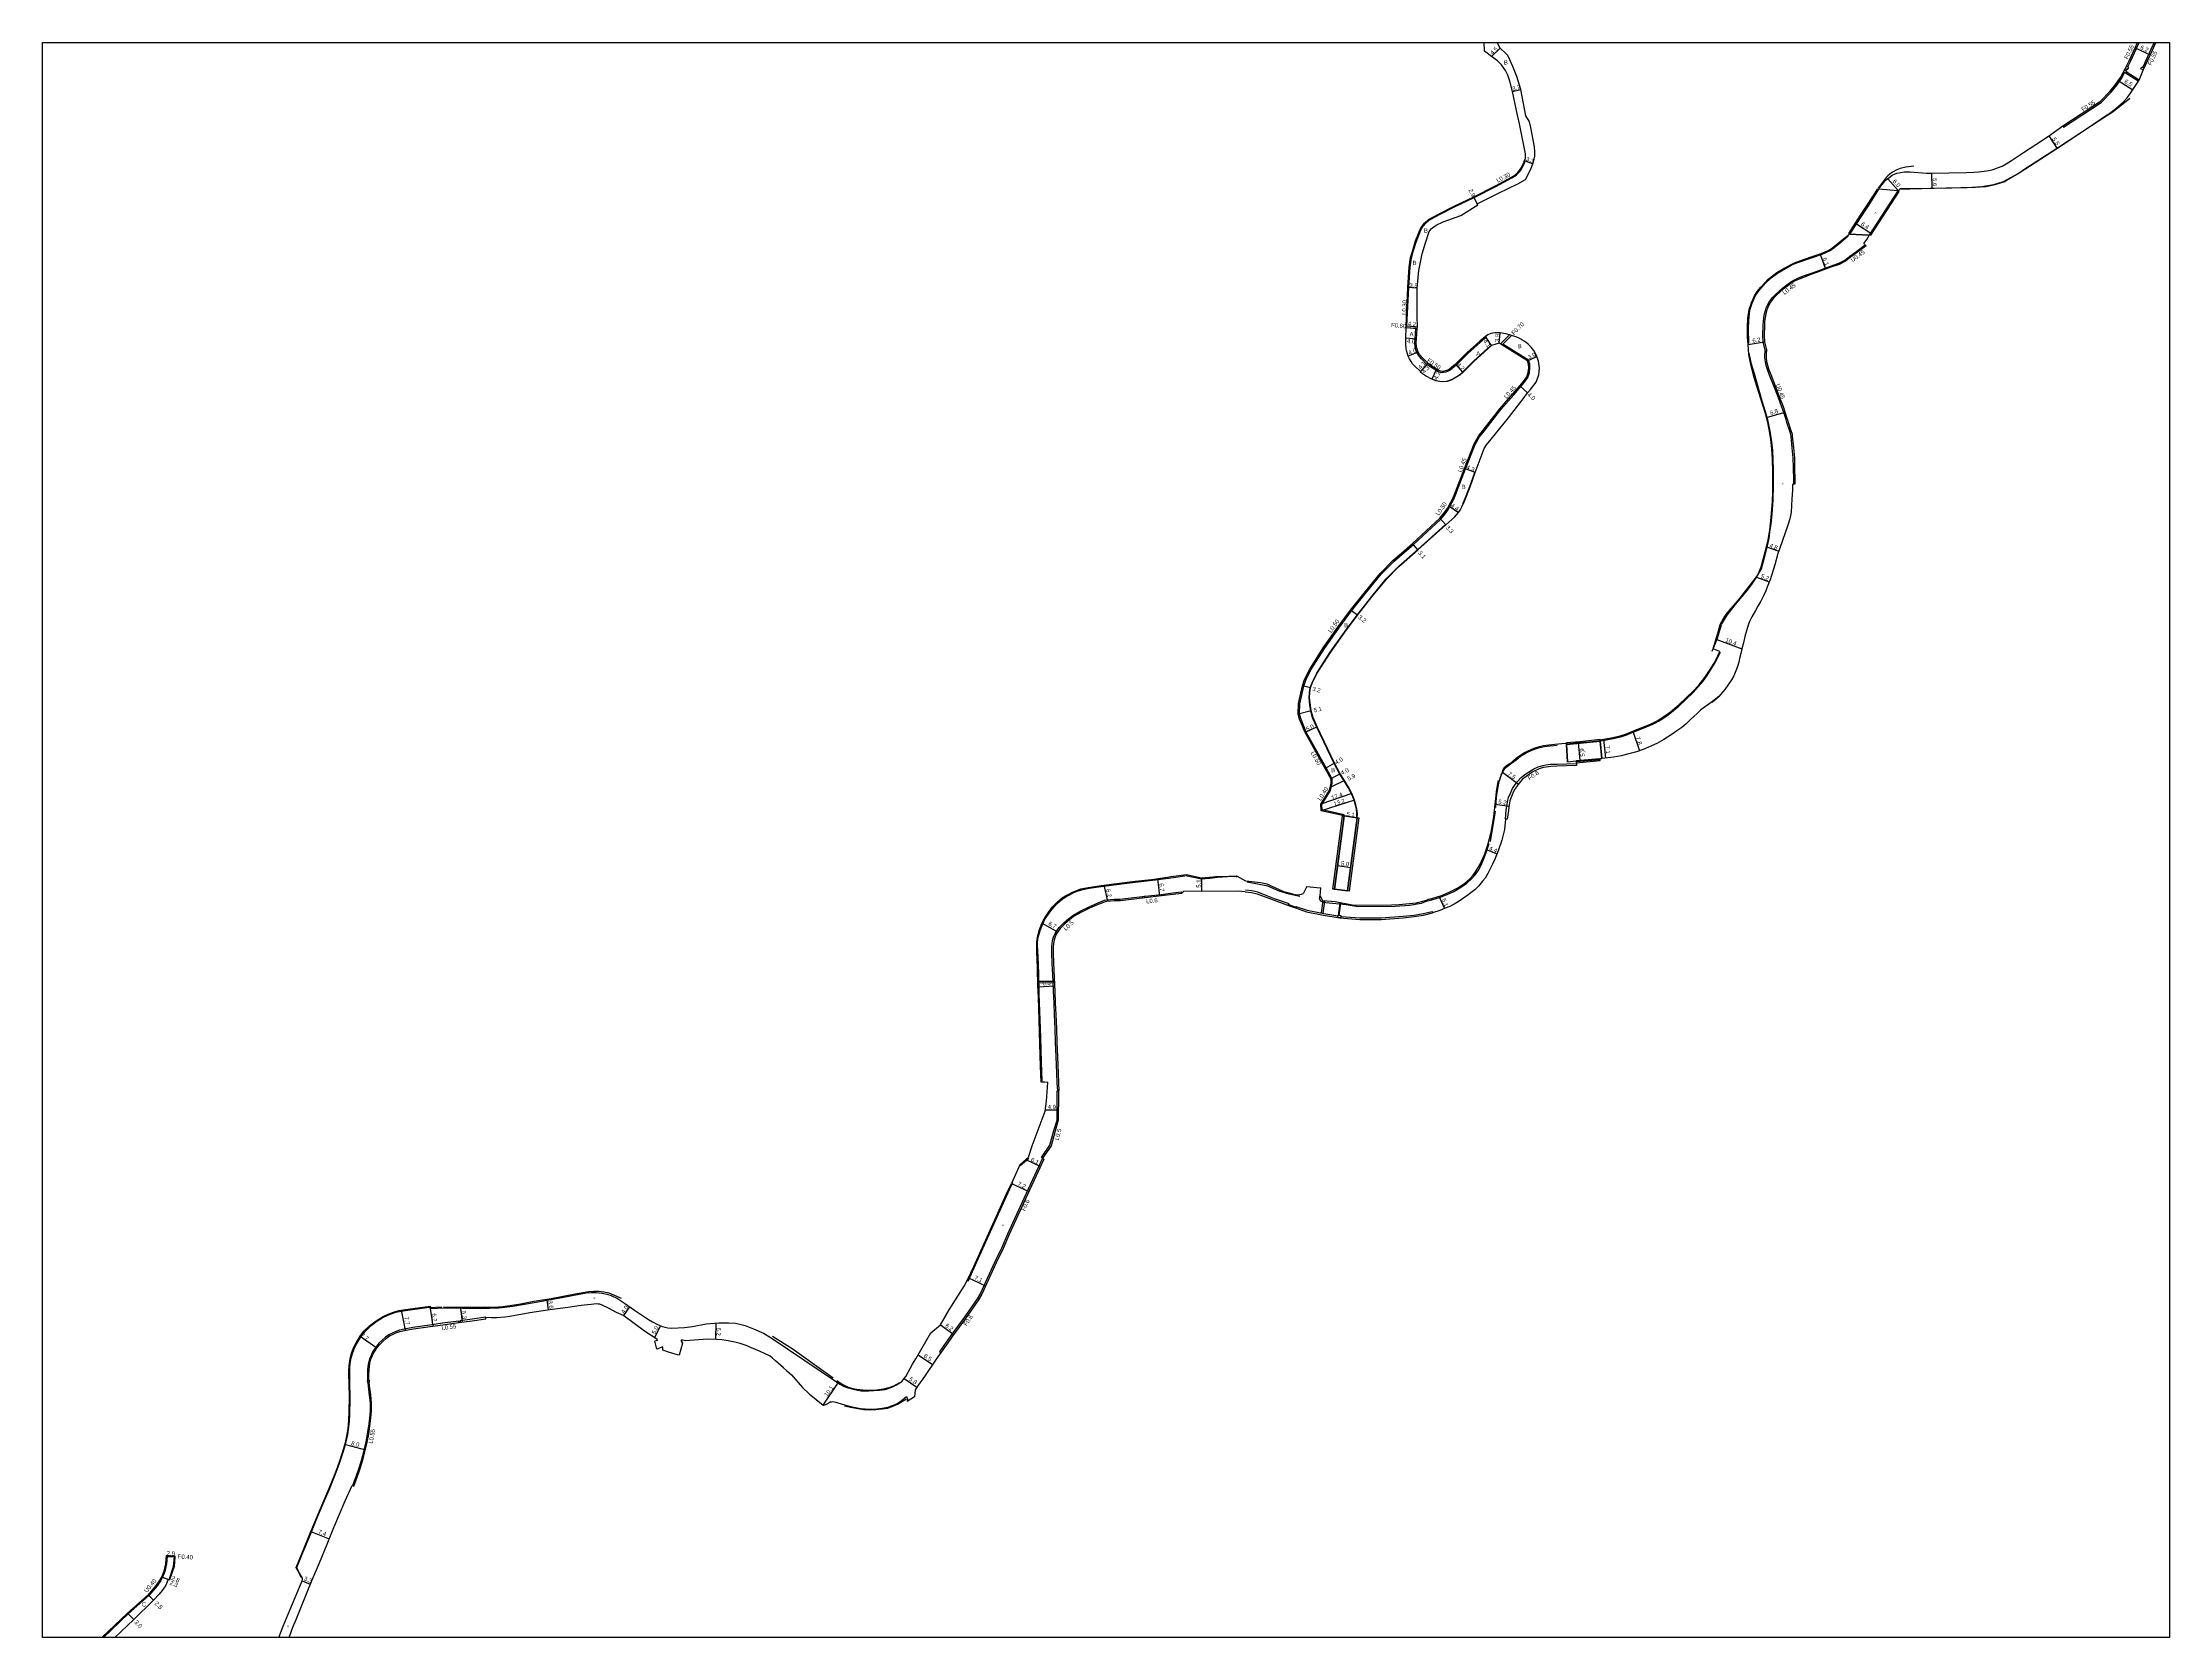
# Model space of a CAD drawing. Header units: metres. Extents: x -28000 to -24000, y -108000 to -105000.
# Drawn here: x -26400 to -25600, y -107400 to -106800 of the extents above; entities that cross this region are included whole.
import ezdxf

# ---------------------------------------------------------------- set-up
doc = ezdxf.new("R2010")
doc.units = ezdxf.units.M
doc.header["$LTSCALE"] = 2.5
for name, color, linetype in [('側溝・桝', 7, 'Continuous'), ('図郭', 7, 'Continuous'), ('幅員', 7, 'Continuous'), ('歩道・分離帯・安全施設', 7, 'Continuous'), ('舗装', 7, 'Continuous'), ('道路', 7, 'Continuous')]:
    doc.layers.add(name, color=color, linetype=linetype)
doc.styles.get("Standard").update_dxf_attribs({"font": ''})
doc.styles.add('YOKO_DECO', font='')
doc.styles.get('Standard').set_extended_font_data('@MS PGothic')
doc.styles.get('YOKO_DECO').set_extended_font_data('MS PGothic')

msp = doc.modelspace()

# ---------------------------------------------------------------- linework, layer by layer
at = {"layer": '側溝・桝'}
for points in [[(-25615.69, -106809.2), (-25614.65, -106807.08), (-25612.38, -106802.23), (-25611.37, -106800)], [(-25605.7, -106800), (-25606.95, -106802.64), (-25610.06, -106809.3)], [(-25640.11, -106831.38), (-25639.8, -106831.84), (-25626.02, -106822.8), (-25625.62, -106822.49), (-25621.89, -106818.65), (-25619.73, -106815.95), (-25617.99, -106813.5), (-25616.85, -106811.4)], [(-25611.73, -106814.57), (-25616.52, -106811.5)], [(-25616.44, -106810.65), (-25616.14, -106810.11), (-25616.09, -106810.01)], [(-25611.43, -106814.1), (-25616.27, -106811.04)], [(-25886.8, -106906.61), (-25886.8, -106906.6), (-25886.15, -106892.17), (-25885.63, -106884.49), (-25885.14, -106880.95), (-25884.48, -106878.67), (-25883.24, -106874.76), (-25881.3, -106869.92), (-25880, -106868.19), (-25878.49, -106866.81), (-25874.78, -106864.84), (-25868.63, -106861.7), (-25861.5, -106858.31), (-25853.4, -106854.2), (-25847.31, -106850.91), (-25846.75, -106850.57), (-25846.19, -106850.21), (-25845.66, -106849.81), (-25845.49, -106849.66), (-25844.91, -106849.09), (-25844.38, -106848.47), (-25844.03, -106847.97), (-25843.51, -106847.13), (-25843.05, -106846.25), (-25842.63, -106845.36), (-25842.29, -106844.55), (-25842.56, -106844.43)], [(-25722.61, -106882.61), (-25722.83, -106882.2), (-25722.15, -106881.84), (-25720.22, -106880.39), (-25718.1, -106878.85), (-25714.42, -106876.12)], [(-25751.97, -106916.06), (-25752.79, -106912.7), (-25752.93, -106910.21), (-25752.83, -106906.32), (-25752.75, -106905.09), (-25752.56, -106903.39), (-25752.31, -106902.02), (-25752, -106900.86), (-25751.66, -106899.8), (-25751.12, -106898.57), (-25750.43, -106897.36), (-25749.32, -106895.92), (-25748.16, -106894.74), (-25746.84, -106893.56), (-25745.58, -106892.43), (-25743.87, -106891.14), (-25742.11, -106889.89), (-25741.04, -106889.29), (-25739.78, -106888.66), (-25737.61, -106887.79), (-25734.66, -106886.72), (-25732.53, -106885.97), (-25727.55, -106884.13), (-25724.39, -106883.03), (-25722.83, -106882.2)], [(-25887.09, -106906.58), (-25886.8, -106906.61), (-25882.88, -106906.96)], [(-25857.27, -106910.57), (-25856.97, -106910.97), (-25859.08, -106912.73), (-25863.87, -106917.03), (-25868.27, -106921.39), (-25870.56, -106923.27), (-25871.31, -106923.67), (-25872.23, -106924.02), (-25873.01, -106924.19), (-25873.59, -106924.23), (-25874.35, -106924.09), (-25874.93, -106923.85), (-25875.94, -106923.29), (-25877.24, -106922.5), (-25879.32, -106921.06), (-25881.38, -106919.01), (-25882.49, -106917.66), (-25883.06, -106916.65), (-25883.33, -106915.94), (-25883.71, -106914.69), (-25883.79, -106912.72), (-25883.72, -106911.5), (-25883.44, -106907.51)], [(-25851.67, -106913.36), (-25848.26, -106909.92)], [(-25851.06, -106913.74), (-25850.73, -106913.42), (-25847.51, -106910.15)], [(-25868.18, -106969.21), (-25864.75, -106960.4), (-25861.17, -106951.17), (-25859.46, -106948.28), (-25857.79, -106946.15), (-25851.54, -106938.1), (-25846.65, -106932.5), (-25844, -106929.4), (-25842.56, -106927.82), (-25841.34, -106926.02), (-25840.74, -106924.28), (-25840.53, -106922.35), (-25840.61, -106920.91), (-25841.12, -106919.43), (-25850.73, -106913.42)], [(-25741.32, -106966.21), (-25741.32, -106964.47), (-25741.47, -106960.03), (-25741.55, -106956.27), (-25741.92, -106952.51), (-25742.33, -106948.18), (-25742.4, -106947.44), (-25742.84, -106946.16), (-25743.86, -106942.98), (-25744.35, -106941.39), (-25745.07, -106939.13), (-25745.77, -106937.13), (-25747.1, -106933.69), (-25748.36, -106930.37), (-25750.41, -106925.08), (-25751.21, -106922.97), (-25751.68, -106921.5), (-25751.97, -106920.11), (-25752.2, -106918.65), (-25752.19, -106917.7), (-25752.13, -106916.06), (-25751.66, -106916.05)], [(-25925.65, -107042.08), (-25924.83, -107039.81), (-25922.93, -107035.96), (-25917.85, -107027.96), (-25912.4, -107020.28), (-25907.63, -107013.85), (-25902.06, -107006.8), (-25896.56, -107000.05), (-25891.64, -106995.1), (-25888.56, -106992.42), (-25884.34, -106988.89), (-25874.02, -106979.33), (-25872.36, -106977.22), (-25871.19, -106975.52), (-25870.63, -106974.56), (-25869.14, -106971.78), (-25868.14, -106969.23)], [(-25868.14, -106969.23), (-25868.18, -106969.21), (-25868.6, -106969.05)], [(-25917.15, -107072.85), (-25924.69, -107059.39), (-25926.75, -107054.34), (-25927.24, -107052.57), (-25927.07, -107048.76), (-25925.65, -107042.08)], [(-25849.72, -107092.14), (-25849.46, -107088.8), (-25849.14, -107086.59), (-25848.84, -107085.07), (-25848.56, -107083.99), (-25847.77, -107082.08), (-25847.06, -107080.66), (-25846.34, -107079.51), (-25845.33, -107078.17), (-25843.85, -107076.53), (-25842.49, -107075.39), (-25840.13, -107073.8), (-25839.05, -107073.23), (-25837.39, -107072.49), (-25835.74, -107071.93), (-25834.62, -107071.74), (-25832.8, -107071.48), (-25830.4, -107071.46), (-25823.12, -107071.19)], [(-25910.4, -107090.57), (-25918.72, -107088.68), (-25918.83, -107086.64), (-25915.69, -107081.65), (-25915.26, -107080.29), (-25914.88, -107078.66), (-25914.87, -107077.9), (-25914.97, -107077.28), (-25915.08, -107076.81), (-25915.45, -107076.08), (-25917.24, -107072.9)], [(-25917.59, -107073.09), (-25917.24, -107072.9), (-25917.15, -107072.85)], [(-25910.47, -107090.96), (-25910.4, -107090.57)], [(-25985.63, -107121.13), (-25985.31, -107121.09), (-25979.25, -107120.44), (-25974.81, -107119.87), (-25971.62, -107119.5), (-25971.55, -107120.11)], [(-26019.89, -107153.12), (-26020.23, -107146.32), (-26020.4, -107142.41), (-26020.39, -107140.2), (-26020.25, -107138.75), (-26019.95, -107137.34), (-26019.73, -107136.6), (-26019.13, -107135.16), (-26018.55, -107134.14), (-26017.56, -107132.87), (-26015.84, -107131.13), (-26014.03, -107129.53), (-26012.46, -107128.35), (-26009.49, -107126.66), (-26006.38, -107125.12), (-26003.81, -107123.99), (-26000.55, -107122.69), (-25999.77, -107122.49), (-25996.98, -107122.32), (-25994.64, -107122.21), (-25991.66, -107121.86), (-25986.33, -107121.21)], [(-25928.76, -107125.54), (-25928.56, -107124.97), (-25924.37, -107126.4), (-25918.07, -107127.67), (-25912.83, -107128.58)], [(-25918.46, -107122.94), (-25919.12, -107127.46)], [(-25917.77, -107122.99), (-25918.43, -107127.6)], [(-25911.6, -107128.75), (-25904.48, -107129.29), (-25896.49, -107129.31), (-25888.23, -107128.7), (-25884.12, -107128.24), (-25880.66, -107127.63), (-25877.31, -107126.84), (-25877.17, -107127.43)], [(-26025.62, -107153.14), (-26019.89, -107153.12), (-26019.85, -107153.79), (-26025.6, -107153.8)], [(-26023.86, -107219.69), (-26024.28, -107219.41), (-26021.09, -107214.83), (-26019.61, -107209.3), (-26018.43, -107205.37), (-26018.42, -107195.52), (-26018.38, -107194.35), (-26018.16, -107194.36), (-26018.32, -107191.43), (-26018.49, -107187.67), (-26018.73, -107181.45), (-26018.95, -107176.1), (-26019.16, -107170.86), (-26019.37, -107165.59), (-26019.54, -107161.36), (-26019.7, -107156.9), (-26019.85, -107153.79)], [(-26023.86, -107219.69), (-26032.31, -107237.86), (-26037.03, -107248.3), (-26039.22, -107253.28), (-26041.85, -107258.72), (-26045.46, -107266.63), (-26047.26, -107270.49), (-26048.44, -107272.67), (-26053.33, -107279.58), (-26058.34, -107286.44), (-26060.06, -107288.85), (-26061.87, -107291.38), (-26062.63, -107292.44), (-26062.12, -107292.81)], [(-26233.3, -107279.54), (-26238.44, -107280.28), (-26242.86, -107280.89)], [(-26243.55, -107280.98), (-26244.4, -107281.1), (-26249.57, -107281.8), (-26254.28, -107282.47), (-26260.76, -107283.43), (-26261.39, -107283.52), (-26263.98, -107284.01), (-26265.76, -107284.45), (-26267.35, -107284.98), (-26268.55, -107285.54), (-26269.77, -107286.16), (-26271, -107287.04), (-26272.43, -107288.28), (-26273.45, -107289.33), (-26274.55, -107290.65), (-26275.5, -107292.02), (-26276.1, -107293.12), (-26276.57, -107294.14), (-26277.01, -107295.16), (-26277.45, -107296.73), (-26277.61, -107298.12), (-26277.72, -107299.39), (-26277.8, -107301.3), (-26277.78, -107302.78), (-26277.73, -107303.32)], [(-26277.66, -107304.07), (-26277.52, -107305.47), (-26277.09, -107308.85), (-26276.79, -107311.83), (-26276.8, -107314.78), (-26277.04, -107317.5), (-26277.43, -107320.53), (-26277.87, -107323.45), (-26278.43, -107326.46), (-26279.01, -107329.06), (-26279.69, -107331.64), (-26280.27, -107333.92), (-26281.12, -107336.68), (-26282.15, -107339.57), (-26283.4, -107342.83)], [(-26353.54, -107369.15), (-26353.77, -107372.27), (-26354.39, -107375.1), (-26355.18, -107377.12), (-26355.87, -107378.38), (-26357.21, -107380.3), (-26360.31, -107383.98), (-26368.05, -107390.8), (-26377.56, -107399.86), (-26377.44, -107400)], [(-26353.54, -107369.15), (-26353.14, -107369.18)], [(-26353.17, -107369.58), (-26350.27, -107369.72)], [(-26353.14, -107369.18), (-26350.24, -107369.32)]]:
    msp.add_lwpolyline(points, dxfattribs=at)
for points in [[(-25616.14, -106810.81), (-25616.55, -106811.56), (-25617.34, -106811.13), (-25616.93, -106810.38)], [(-25616.6, -106809.76), (-25615.74, -106810.18), (-25615.33, -106809.37), (-25616.2, -106808.95)], [(-25609.91, -106810.3), (-25610.73, -106809.91), (-25610.38, -106809.15), (-25609.55, -106809.54)], [(-25986.26, -107121.83), (-25986.33, -107121.21), (-25985.63, -107121.13), (-25985.55, -107121.74)], [(-25912.89, -107129), (-25911.66, -107129.18), (-25911.57, -107128.57), (-25912.8, -107128.39)], [(-26242.79, -107281.44), (-26243.47, -107281.53), (-26243.55, -107280.98), (-26242.86, -107280.89)], [(-26277.18, -107303.26), (-26277.11, -107304.02), (-26277.66, -107304.07), (-26277.73, -107303.32)]]:
    msp.add_lwpolyline(points, close=True, dxfattribs=at)
at = {"layer": '側溝・桝', "flags": 128}
for points in [[(-25931.34, -107124.63), (-25931.14, -107124.07), (-25936.58, -107122.13), (-25942.94, -107119.64), (-25945.21, -107119.12), (-25947.53, -107118.87)], [(-25912.55, -107128.42), (-25911.92, -107123.68)], [(-25912.3, -107128.46), (-25911.68, -107123.72)]]:
    msp.add_lwpolyline(points, dxfattribs=at)
at = {"layer": '図郭'}
msp.add_lwpolyline([(-26400, -106800), (-25600, -106800), (-25600, -107400), (-26400, -107400)], close=True, dxfattribs=at)
at = {"layer": '幅員'}
for points in [[(-25851.78, -106802.12), (-25854.97, -106805.29)], [(-25612.88, -106801.99), (-25607.26, -106804.62)], [(-25619.24, -106814.29), (-25613.81, -106817.79)], [(-25847.11, -106818.44), (-25844.02, -106817.62)], [(-25645.38, -106835.1), (-25642.35, -106839.73)], [(-25842.56, -106844.43), (-25839.51, -106845.67)], [(-25705.94, -106851.25), (-25701.98, -106855.71)], [(-25689.5, -106849.19), (-25689.37, -106854.79)], [(-25860.37, -106860.66), (-25861.63, -106858.04)], [(-25717.76, -106868.21), (-25712.36, -106871.7)], [(-25731.44, -106879.57), (-25729.33, -106885.28)], [(-25882.96, -106892.44), (-25886.45, -106892.15)], [(-25883.22, -106911.53), (-25887.21, -106911.26)], [(-25854.96, -106913.96), (-25857.27, -106910.57)], [(-25852.1, -106913.09), (-25851.8, -106909.2)], [(-25882.61, -106916.44), (-25886.29, -106918.02)], [(-25841.49, -106919.73), (-25837.95, -106918.08)], [(-25758.49, -106913.66), (-25752.33, -106912.63)], [(-25879, -106920.67), (-25881.82, -106923.91)], [(-25879, -106920.67), (-25881.69, -106923.76)], [(-25875.69, -106922.86), (-25877.42, -106926.68)], [(-25868.6, -106921.02), (-25865.77, -106924.12)], [(-25841.4, -106931.81), (-25844.34, -106929.1)], [(-25751.58, -106941.1), (-25745.07, -106939.13)], [(-25861.16, -106961.79), (-25865.17, -106960.23)], [(-25871.06, -106974.32), (-25867.46, -106976.85)], [(-25872.19, -106981.45), (-25874.39, -106978.99)], [(-25882.66, -106990.87), (-25884.67, -106988.51)], [(-25751.54, -106989.75), (-25746.96, -106991.36)], [(-25755.35, -107001.07), (-25750.52, -107002.94)], [(-25905.46, -107015.45), (-25908.03, -107013.54)], [(-25770.3, -107024.6), (-25760.79, -107028.13)], [(-25923.05, -107042.81), (-25926.13, -107041.95)], [(-25922.78, -107051.46), (-25927.74, -107052.63)], [(-25920.61, -107057.48), (-25925.14, -107059.61)], [(-25822.42, -107063.37), (-25821.79, -107070.15)], [(-25812.9, -107062.13), (-25812.08, -107069.19)], [(-25801.9, -107059.09), (-25799.36, -107066.43)], [(-25914.11, -107071.13), (-25917.59, -107073.09)], [(-25910.34, -107077.61), (-25915.64, -107080.19)], [(-25911.91, -107075.1), (-25915.46, -107076.94)], [(-25850.92, -107074.42), (-25844.9, -107078.96)], [(-25907.5, -107082.52), (-25919.23, -107086.54)], [(-25906.54, -107084.96), (-25919.1, -107089.01)], [(-25853.58, -107086.5), (-25848.41, -107087.25)], [(-25905.51, -107091.61), (-25910.57, -107090.95)], [(-25856.97, -107103.56), (-25852.93, -107105.18)], [(-25912.91, -107109.64), (-25907.95, -107110.29)], [(-26000.81, -107116.98), (-25999.46, -107123.06)], [(-25980.6, -107114.52), (-25979.89, -107121.13)], [(-25964.12, -107114.26), (-25964.13, -107119.38)], [(-25874.78, -107121.19), (-25872.72, -107125.82)], [(-26024.01, -107131.24), (-26018.19, -107134.57)], [(-26025.56, -107155.21), (-26019.32, -107154.9)], [(-26022.81, -107201.54), (-26017.92, -107201.54)], [(-26030.13, -107220.2), (-26024.61, -107222.77)], [(-26035.54, -107229.26), (-26029.03, -107232.28)], [(-26051.7, -107264.69), (-26045.27, -107267.7)], [(-26265.05, -107276.86), (-26263.63, -107284.43)], [(-26254.17, -107276.21), (-26253.22, -107282.88)], [(-26242.84, -107276.07), (-26242.11, -107281.34)], [(-26210.29, -107273.15), (-26209.76, -107276.7)], [(-26181.41, -107278.92), (-26179.07, -107275.61)], [(-26280.54, -107286.66), (-26274.2, -107291.03)], [(-26169.74, -107287.16), (-26167.53, -107282.73)], [(-26146.76, -107281.7), (-26146.87, -107287.88)], [(-26062.27, -107282.33), (-26057.24, -107286.01)], [(-26070.65, -107293.72), (-26065.28, -107297.33)], [(-26075.9, -107302.62), (-26071.13, -107305.9)], [(-26106.4, -107312.59), (-26100.74, -107304.27)], [(-26286.1, -107327.45), (-26278.57, -107329.44)], [(-26299.08, -107360.15), (-26292.18, -107362.92)], [(-26353.14, -107369.18), (-26350.24, -107369.32)], [(-26354.82, -107377.29), (-26352.22, -107378.34)], [(-26354.82, -107377.29), (-26352.69, -107378.15)], [(-26302.35, -107378.72), (-26299.28, -107379.95)], [(-26367.78, -107391.1), (-26365.68, -107393.24)], [(-26360.02, -107384.26), (-26358.25, -107386.01)]]:
    msp.add_lwpolyline(points, dxfattribs=at)
at = {"layer": '歩道・分離帯・安全施設'}
for points in [[(-25701.03, -106854.98), (-25697.68, -106855), (-25688.51, -106854.82), (-25681.81, -106854.67), (-25677.98, -106854.57), (-25672.99, -106854.44), (-25669.07, -106854.1), (-25665.54, -106853.36), (-25662.26, -106852.4), (-25661.89, -106852.24), (-25661.33, -106851.74), (-25656.57, -106849.04), (-25650.51, -106845.09), (-25642.39, -106839.81), (-25634.23, -106834.47), (-25629.31, -106831.25), (-25626.42, -106829.36), (-25623.57, -106827.43), (-25621.52, -106826.15), (-25619.44, -106824.61), (-25614.94, -106820.94)], [(-25696.15, -106846.49), (-25699.21, -106846.93), (-25701.24, -106847.37), (-25702.56, -106847.93), (-25703.88, -106848.62), (-25704.99, -106849.38), (-25705.87, -106850.17), (-25706.56, -106850.83), (-25709.54, -106854.75)], [(-25720.4, -106871.96), (-25709.62, -106855.27)], [(-25712.52, -106872.22), (-25701.97, -106855.98)], [(-25758.24, -106913.21), (-25758.37, -106907.42), (-25758.22, -106904.65), (-25757.82, -106900.66), (-25756.98, -106898.11), (-25755.79, -106895.41), (-25754.48, -106893.39), (-25752.07, -106890.67), (-25749.77, -106888.53), (-25747.42, -106886.79), (-25744.46, -106884.96), (-25742.24, -106883.79), (-25740.54, -106882.98), (-25734.58, -106880.99), (-25730.64, -106879.61), (-25727.62, -106878.18), (-25726.3, -106877.22), (-25723.59, -106875.05), (-25720.87, -106872.7)], [(-25877.35, -106926.55), (-25877.35, -106926.55), (-25875.84, -106927.11), (-25874.49, -106927.43), (-25873.42, -106927.55), (-25871.75, -106927.34), (-25870.01, -106926.77), (-25868.68, -106926.07), (-25866.98, -106924.98), (-25865.88, -106924.01), (-25861.77, -106919.92), (-25856.53, -106915.07), (-25855.04, -106913.83)], [(-25768.52, -107018.96), (-25766.35, -107015.44), (-25763.34, -107011.54), (-25758.72, -107006.01), (-25757.23, -107004.06), (-25755.42, -107001.43), (-25753.43, -106997.95), (-25752.37, -106993.74), (-25751.24, -106989.36), (-25750.58, -106986.52), (-25750.26, -106984.17), (-25749.85, -106981.02), (-25749.45, -106977.43), (-25749.01, -106972.06), (-25748.89, -106966.61), (-25748.95, -106960.45), (-25749.24, -106953.44), (-25749.56, -106950.16), (-25750.33, -106945.44), (-25751.03, -106941.99), (-25751.92, -106938.89), (-25753.16, -106934.92), (-25756.13, -106924.61), (-25757.2, -106921.02), (-25758.04, -106916.81)], [(-25865.73, -106973.47), (-25865.24, -106972.43), (-25863.21, -106967.04), (-25861.3, -106961.74), (-25861.3, -106961.74)], [(-25905.66, -107091.61), (-25905.61, -107090.07), (-25905.79, -107088.36), (-25906.15, -107086.84), (-25906.68, -107085), (-25907.11, -107083.81), (-25907.63, -107082.59), (-25908.93, -107080.25), (-25910.46, -107077.69), (-25912.04, -107075.18), (-25914.24, -107071.19), (-25920.75, -107057.55), (-25922.27, -107054.01), (-25922.92, -107051.49), (-25923.28, -107049.24), (-25923.55, -107046.47), (-25923.52, -107044.55), (-25923.19, -107042.77), (-25922.43, -107040.71), (-25920.7, -107037.22), (-25915.73, -107029.38), (-25910.33, -107021.77), (-25905.58, -107015.36), (-25900.07, -107008.4), (-25894.66, -107001.76), (-25889.9, -106996.96), (-25882.76, -106990.76), (-25872.29, -106981.34)], [(-25768.62, -107019.23), (-25770.3, -107024.6), (-25772.17, -107029.07)], [(-25814, -107062.71), (-25811.82, -107062.34), (-25808.55, -107061.71), (-25805.99, -107061.03), (-25804.07, -107060.39), (-25802.98, -107059.93), (-25795.88, -107057.09), (-25794.26, -107056.38), (-25793.29, -107055.92), (-25792.16, -107055.28), (-25790.51, -107054.25), (-25788.53, -107052.86), (-25786.56, -107051.33), (-25784.72, -107049.75), (-25781.89, -107047.16), (-25779.12, -107044.46), (-25777.27, -107042.44), (-25775.41, -107040.21), (-25773.87, -107038.1), (-25772.2, -107035.54), (-25770.67, -107032.86), (-25768.87, -107029.36)], [(-25771.97, -107048.1), (-25769.37, -107045.89)], [(-25826.66, -107063.79), (-25822.42, -107063.37), (-25818.45, -107063.01), (-25814.15, -107062.54)], [(-25853.37, -107087.82), (-25853.08, -107083.98), (-25852.87, -107082.11), (-25852.53, -107079.97), (-25852.07, -107078.01), (-25851.5, -107075.98), (-25851.04, -107074.94), (-25850.35, -107073.68), (-25849.59, -107072.72), (-25847.87, -107071.4), (-25847.08, -107070.87), (-25845.78, -107069.79), (-25844.15, -107068.47), (-25841.92, -107067.18), (-25839.86, -107066.18), (-25837.36, -107065.31), (-25835.05, -107064.83), (-25833.01, -107064.58), (-25830.36, -107064.34)], [(-25822.85, -107070.46), (-25814.26, -107069.75)], [(-25855.4, -107100.57), (-25853.49, -107089.18)], [(-25878.93, -107122.93), (-25877.44, -107122.52), (-25874.18, -107121.47), (-25871.68, -107120.48), (-25869.23, -107119.33), (-25866.26, -107117.68), (-25864.26, -107116.21), (-25862.55, -107114.67), (-25861.23, -107113.19), (-25860.05, -107111.55), (-25859.03, -107109.68), (-25857.97, -107107.33), (-25857.01, -107104.72), (-25855.91, -107101.31)], [(-26024.01, -107190.7), (-26024.27, -107183.62), (-26024.52, -107174.33), (-26024.89, -107164.38), (-26025.1, -107157.85), (-26025.3, -107150.19), (-26025.56, -107143.94), (-26025.78, -107139.75), (-26025.73, -107138.85), (-26025.6, -107137.34), (-26025.22, -107135.75), (-26024.76, -107133.99), (-26024.05, -107132.22), (-26023.08, -107130.08), (-26022.03, -107128.38), (-26020.35, -107126.14), (-26018.4, -107123.93), (-26016.6, -107122.43), (-26015.12, -107121.38), (-26013.76, -107120.58), (-26012.46, -107119.93), (-26010.82, -107119.22), (-26008.75, -107118.58), (-26006.27, -107118.08), (-26002.85, -107117.57), (-25993.21, -107116.35), (-25986.9, -107115.66), (-25981.44, -107114.93), (-25974.6, -107114.07), (-25970.32, -107113.48)], [(-25970.1, -107113.34), (-25964.02, -107114.65), (-25960.94, -107114.3), (-25958.09, -107113.98), (-25954.27, -107113.67), (-25952.21, -107113.59), (-25951.03, -107113.68), (-25950.85, -107113.77)], [(-26022.11, -107191.23), (-26023.88, -107190.98)], [(-26029.08, -107219.77), (-26032.24, -107222.57)], [(-26051.82, -107265.91), (-26045.16, -107251.14), (-26036.19, -107231.28), (-26035.06, -107228.84)], [(-26182.18, -107272.47), (-26186.9, -107270.53), (-26188.9, -107270.06), (-26190.68, -107269.86), (-26192.58, -107269.82), (-26194.54, -107269.95), (-26199.7, -107270.8), (-26208.71, -107272.56), (-26215.26, -107273.66), (-26220.89, -107274.71), (-26226.85, -107275.62), (-26230.14, -107275.84), (-26235.11, -107275.88), (-26242.25, -107275.82), (-26249.2, -107275.77)], [(-26302.68, -107377.4), (-26304.41, -107373.66), (-26302.1, -107368.04), (-26299.6, -107362.08), (-26297.07, -107355.93), (-26294.4, -107349.62), (-26292.08, -107344.17), (-26290.18, -107339.48), (-26288.49, -107334.83), (-26286.94, -107330.24), (-26286.1, -107327.45), (-26285.53, -107325.25), (-26285.23, -107323.68), (-26284.81, -107320.94), (-26284.56, -107318.78), (-26284.42, -107316.03), (-26284.3, -107310.45), (-26284.41, -107303.26), (-26284.4, -107300.99), (-26284.46, -107298.73), (-26284.25, -107296.96), (-26283.89, -107294.8), (-26283.31, -107292.77), (-26282.41, -107290.56), (-26281.09, -107288.19), (-26279.61, -107285.99), (-26278.08, -107284.23), (-26276.4, -107282.64), (-26274.27, -107281.05), (-26272.2, -107279.74), (-26269.92, -107278.61), (-26267.1, -107277.66), (-26264.38, -107277.14), (-26254.59, -107275.76)], [(-26249.82, -107275.8), (-26254.61, -107276.04)], [(-26102.63, -107302.51), (-26117.99, -107291.38), (-26125.47, -107286.8)], [(-26077.65, -107304.26), (-26079.94, -107305.45), (-26081.7, -107306.13), (-26083.65, -107306.58), (-26086.38, -107306.92), (-26089.42, -107307.08), (-26091.5, -107307.03), (-26093.73, -107306.73), (-26095.09, -107306.43), (-26096.85, -107305.92), (-26098.34, -107305.26), (-26099.78, -107304.41), (-26101.18, -107303.42)], [(-26098.37, -107312.82), (-26096.12, -107313.34), (-26093.36, -107313.9), (-26091.2, -107314.22), (-26088.96, -107314.35), (-26086.56, -107314.26), (-26084.16, -107314.03), (-26082.19, -107313.68), (-26080.47, -107313.12), (-26078.4, -107312.2), (-26074.98, -107310.28)], [(-26352.36, -107378.28), (-26350.68, -107373.3), (-26350.42, -107369.72)]]:
    msp.add_lwpolyline(points, dxfattribs=at)
at = {"layer": '歩道・分離帯・安全施設', "flags": 128}
for points in [[(-25927.06, -107121.23), (-25931.16, -107120.42), (-25934.85, -107119.25), (-25939.08, -107117.39), (-25946.95, -107115.88)], [(-25931.66, -107124.19), (-25928.25, -107125.43)], [(-25878.93, -107122.93), (-25881.51, -107123.84), (-25885.85, -107124.66), (-25891.19, -107125.05), (-25905.13, -107125.13), (-25909.67, -107124.42), (-25917.33, -107123.67), (-25918.49, -107123.4), (-25919.19, -107123), (-25919.75, -107122.15), (-25919.46, -107120.72)]]:
    msp.add_lwpolyline(points, dxfattribs=at)
at = {"layer": '舗装'}
for points in [[(-25702.04, -106855.76), (-25709.39, -106855.21)], [(-25712.89, -106872.53), (-25720.29, -106872.11)], [(-25887.12, -106907.18), (-25882.94, -106907.56)], [(-25887.12, -106907.18), (-25883.44, -106907.51), (-25882.94, -106907.56)], [(-25887.12, -106907.18), (-25882.94, -106907.56)], [(-25852.1, -106913.09), (-25851.8, -106909.2)], [(-25814.13, -107062.84), (-25813.51, -107069.36)], [(-25826.75, -107064.09), (-25826.42, -107070.62), (-25823.16, -107070.27)], [(-25826.42, -107070.62), (-25826.75, -107064.09)]]:
    msp.add_lwpolyline(points, dxfattribs=at)
at = {"layer": '道路'}
for points in [[(-25866.55, -106865.06), (-25860.16, -106861.01), (-25860.37, -106860.66), (-25852.42, -106856.73), (-25845.14, -106853.16), (-25842.18, -106851.58), (-25840.89, -106848.92), (-25840.03, -106847.21), (-25839.51, -106845.67), (-25839.01, -106843.91), (-25838.73, -106842.73), (-25838.72, -106841.22), (-25838.86, -106839.23), (-25840.22, -106831.94), (-25840.6, -106830.3), (-25840.87, -106829.56), (-25841.24, -106828.9), (-25841.75, -106828.18), (-25842.03, -106827.59), (-25844.02, -106817.62), (-25845.52, -106812.84), (-25846.95, -106809.07), (-25848.06, -106806.45), (-25848.92, -106804.85), (-25849.59, -106804.07), (-25851.78, -106802.12), (-25852.92, -106800)], [(-25845.59, -106825.56), (-25847.11, -106818.44), (-25848.09, -106814.58), (-25848.92, -106812.24), (-25849.79, -106810.55), (-25851.3, -106808.44), (-25852.78, -106806.88), (-25854.97, -106805.29), (-25857.69, -106803.29), (-25857.81, -106800)], [(-25714.09, -106876.46), (-25714.94, -106875.58), (-25713.89, -106874.14), (-25712.8, -106872.38), (-25712.72, -106872.25), (-25702.04, -106855.76), (-25701.13, -106854.95), (-25700.35, -106854.94), (-25693.37, -106854.88), (-25689.85, -106854.8), (-25678.53, -106854.54), (-25676.06, -106854.48), (-25670.62, -106854.22), (-25666.07, -106853.44), (-25662.42, -106852.27), (-25656.95, -106849.23), (-25654.08, -106847.32), (-25649.46, -106844.36), (-25642.1, -106839.56), (-25633.73, -106834.05), (-25628.39, -106830.59), (-25624, -106827.61), (-25622.4, -106826.51), (-25620.32, -106824.98), (-25619.04, -106823.87), (-25617.43, -106822.46), (-25616.05, -106820.97), (-25614.9, -106819.47), (-25611.43, -106814.1), (-25609.94, -106810.37), (-25606.44, -106802.87), (-25605.08, -106800)], [(-25640.11, -106831.38), (-25626.35, -106822.35), (-25626, -106822.07), (-25622.31, -106818.28), (-25620.18, -106815.61), (-25618.47, -106813.21), (-25616.64, -106809.85), (-25615.15, -106806.83), (-25612.88, -106801.99), (-25611.99, -106800)], [(-25926.13, -107041.95), (-25925.29, -107039.61), (-25923.36, -107035.72), (-25918.27, -107027.68), (-25912.8, -107019.98), (-25908.03, -107013.54), (-25902.45, -107006.49), (-25896.93, -106999.72), (-25891.98, -106994.74), (-25888.89, -106992.04), (-25884.67, -106988.51), (-25874.39, -106978.99), (-25872.76, -106976.93), (-25871.61, -106975.25), (-25871.06, -106974.32), (-25869.6, -106971.57), (-25868.6, -106969.05), (-25865.17, -106960.23), (-25861.58, -106950.97), (-25859.83, -106948.03), (-25858.15, -106945.87), (-25851.89, -106937.82), (-25846.99, -106932.21), (-25844.34, -106929.1), (-25842.91, -106927.54), (-25841.74, -106925.82), (-25841.18, -106924.18), (-25840.98, -106922.34), (-25841.05, -106921), (-25841.49, -106919.73), (-25851.06, -106913.74), (-25851.67, -106913.36), (-25852.1, -106913.09), (-25854.96, -106913.96), (-25856.43, -106915.19), (-25861.67, -106920.03), (-25865.77, -106924.12), (-25866.89, -106925.1), (-25868.61, -106926.2), (-25869.95, -106926.91), (-25871.72, -106927.48), (-25873.42, -106927.7), (-25874.51, -106927.57), (-25875.88, -106927.26), (-25877.42, -106926.68), (-25879.79, -106925.35), (-25880.92, -106924.62), (-25881.82, -106923.91), (-25881.69, -106923.76), (-25883.88, -106921.75), (-25884.68, -106920.89), (-25885.24, -106920.05), (-25885.85, -106918.97), (-25886.29, -106918.02), (-25886.64, -106917.17), (-25887.03, -106915.88), (-25887.15, -106915.06), (-25887.27, -106913.52), (-25887.27, -106912.6), (-25887.21, -106911.26), (-25887.12, -106907.18), (-25887.09, -106906.58), (-25886.45, -106892.15), (-25885.93, -106884.46), (-25885.43, -106880.89), (-25884.76, -106878.58), (-25883.53, -106874.66), (-25881.56, -106869.77), (-25880.22, -106867.99), (-25878.66, -106866.57), (-25874.91, -106864.57), (-25868.76, -106861.43), (-25861.63, -106858.04), (-25853.54, -106853.93), (-25847.46, -106850.65), (-25846.91, -106850.32), (-25846.36, -106849.96), (-25845.85, -106849.58), (-25845.69, -106849.44), (-25845.13, -106848.89), (-25844.62, -106848.28), (-25844.28, -106847.81), (-25843.77, -106846.98), (-25843.31, -106846.12), (-25842.9, -106845.24), (-25842.56, -106844.43), (-25842.39, -106843.98), (-25842.26, -106843.51), (-25842.24, -106843.41), (-25842.16, -106842.75), (-25842.16, -106842.09), (-25842.17, -106841.85), (-25843.98, -106833.07), (-25844.52, -106830.54), (-25845.59, -106825.56)], [(-25709.39, -106855.21), (-25707, -106852.15), (-25706.51, -106851.71), (-25704.27, -106849.89), (-25702.59, -106849.09), (-25699.8, -106848.6), (-25697.55, -106848.62), (-25691.37, -106849.14), (-25689.5, -106849.19), (-25676.5, -106848.87), (-25673.58, -106848.77), (-25671.71, -106848.66), (-25669.69, -106848.42), (-25667.96, -106848.14), (-25666.25, -106847.77), (-25664.63, -106847.2), (-25662.97, -106846.48), (-25661.36, -106845.58), (-25659.47, -106844.44), (-25654.87, -106841.43), (-25647.73, -106836.68), (-25644.64, -106834.6), (-25640.11, -106831.38)], [(-25758.16, -106917.37), (-25758.49, -106913.66), (-25758.71, -106910.77), (-25758.76, -106906.95), (-25758.54, -106903.86), (-25758.07, -106900.43), (-25757.19, -106897.88), (-25756.08, -106895.31), (-25755.13, -106893.72), (-25753.67, -106892), (-25750.94, -106889.06), (-25747.68, -106886.5), (-25744.72, -106884.72), (-25741, -106882.84), (-25737.64, -106881.58), (-25733.59, -106880.25), (-25730.96, -106879.41), (-25728.68, -106878.42), (-25727.2, -106877.59), (-25720.76, -106872.28), (-25720.29, -106872.11), (-25715.82, -106865.21), (-25713.36, -106861.4), (-25709.39, -106855.21)], [(-25905.51, -107091.61), (-25905.46, -107090.06), (-25905.64, -107088.33), (-25906.01, -107086.8), (-25906.54, -107084.96), (-25906.98, -107083.76), (-25907.5, -107082.52), (-25908.8, -107080.17), (-25910.34, -107077.61), (-25911.91, -107075.1), (-25914.11, -107071.13), (-25920.61, -107057.48), (-25922.13, -107053.96), (-25922.78, -107051.46), (-25923.13, -107049.23), (-25923.4, -107046.47), (-25923.37, -107044.56), (-25923.05, -107042.81), (-25922.29, -107040.77), (-25920.57, -107037.29), (-25915.61, -107029.47), (-25910.21, -107021.86), (-25905.46, -107015.45), (-25899.95, -107008.49), (-25894.55, -107001.86), (-25889.8, -106997.07), (-25882.66, -106990.87), (-25872.19, -106981.45), (-25868.93, -106978.57), (-25867.46, -106976.85), (-25866.75, -106975.86), (-25866.15, -106974.7), (-25865.1, -106972.48), (-25863.07, -106967.09), (-25861.16, -106961.79), (-25857.74, -106952.78), (-25856.89, -106951.35), (-25855.1, -106949.17), (-25848.57, -106941.23), (-25843.14, -106934), (-25841.4, -106931.81), (-25840.37, -106930.55), (-25838.18, -106927.75), (-25837.26, -106925.07), (-25836.96, -106922.45), (-25837.3, -106919.93), (-25837.95, -106918.08), (-25838.61, -106916.68), (-25839.12, -106915.87), (-25839.7, -106915.09), (-25839.97, -106914.74), (-25840.44, -106914.21), (-25840.94, -106913.71), (-25841.16, -106913.51), (-25841.95, -106912.89), (-25842.77, -106912.33), (-25843.63, -106911.81), (-25843.94, -106911.63), (-25844.87, -106911.14), (-25845.83, -106910.72), (-25846.19, -106910.57), (-25847.51, -106910.15), (-25848.15, -106909.95), (-25848.26, -106909.92), (-25849.56, -106909.56), (-25851.8, -106909.2), (-25852.75, -106909.2), (-25853.81, -106909.24), (-25855.27, -106909.48), (-25856.36, -106909.97), (-25857.27, -106910.57), (-25859.41, -106912.35), (-25864.22, -106916.67), (-25868.6, -106921.02), (-25870.84, -106922.85), (-25871.52, -106923.21), (-25872.37, -106923.54), (-25873.08, -106923.7), (-25873.56, -106923.72), (-25874.2, -106923.61), (-25874.71, -106923.39), (-25875.69, -106922.86), (-25876.96, -106922.08), (-25879, -106920.67), (-25881.01, -106918.67), (-25882.08, -106917.38), (-25882.61, -106916.44), (-25882.86, -106915.78), (-25883.21, -106914.6), (-25883.29, -106912.72), (-25883.22, -106911.53), (-25882.94, -106907.56), (-25882.88, -106906.96), (-25882.95, -106903), (-25882.96, -106892.44), (-25882.31, -106885.78), (-25881.05, -106879.55), (-25879.86, -106875.38), (-25878.4, -106871.12), (-25877.58, -106869.94), (-25875.87, -106868.75), (-25873.22, -106867.51), (-25866.55, -106865.06)], [(-25714.09, -106876.46), (-25717.83, -106879.23), (-25719.94, -106880.76), (-25721.9, -106882.23), (-25724.21, -106883.46), (-25727.39, -106884.56), (-25732.37, -106886.4), (-25734.5, -106887.16), (-25737.45, -106888.22), (-25739.59, -106889.09), (-25740.83, -106889.7), (-25741.86, -106890.28), (-25743.6, -106891.51), (-25745.28, -106892.79), (-25746.53, -106893.9), (-25747.84, -106895.08), (-25748.97, -106896.23), (-25750.04, -106897.62), (-25750.7, -106898.78), (-25751.22, -106899.97), (-25751.56, -106900.99), (-25751.85, -106902.12), (-25752.1, -106903.46), (-25752.29, -106905.13), (-25752.36, -106906.34), (-25752.46, -106910.2), (-25752.33, -106912.63), (-25751.5, -106916.05), (-25751.66, -106916.05), (-25751.73, -106917.71), (-25751.73, -106918.62), (-25751.52, -106920.03), (-25751.23, -106921.38), (-25750.77, -106922.81), (-25749.98, -106924.92), (-25747.92, -106930.2), (-25746.66, -106933.53), (-25745.34, -106936.97), (-25744.63, -106938.98), (-25743.91, -106941.25), (-25743.41, -106942.84), (-25742.4, -106946.01), (-25741.94, -106947.35), (-25741.87, -106948.14), (-25741.46, -106952.47), (-25741.09, -106956.24), (-25741, -106960.01), (-25740.85, -106964.46), (-25740.86, -106966.14), (-25741.82, -106966.27), (-25741.83, -106968.35), (-25741.98, -106971.71), (-25742.16, -106974.21), (-25742.3, -106976.61), (-25742.79, -106979.23), (-25743.57, -106981.58), (-25746.54, -106990.17), (-25747.28, -106992.26), (-25748.45, -106996.52), (-25750.2, -107002.11), (-25751.15, -107004.56), (-25751.85, -107006.26), (-25752.58, -107007.94), (-25753.69, -107010.19), (-25754.79, -107012.09), (-25755.73, -107013.67), (-25757.08, -107015.99), (-25757.91, -107017.79), (-25758.44, -107019.15), (-25759.73, -107023.42), (-25760.25, -107025.77), (-25760.79, -107028.13), (-25761.21, -107029.85), (-25761.66, -107031.67), (-25762.01, -107033.13), (-25762.51, -107034.76), (-25763.12, -107036.4), (-25763.86, -107038.18), (-25764.73, -107039.79), (-25767.28, -107043.33), (-25769.53, -107045.97), (-25772.33, -107048.3), (-25775.4, -107050.36), (-25776.37, -107051.12), (-25777.66, -107052.36), (-25778.76, -107053.42), (-25780.23, -107054.8), (-25781.84, -107056.26), (-25783.47, -107057.66), (-25785.28, -107058.97), (-25787.39, -107060.49), (-25790.12, -107062.22), (-25792.85, -107063.75), (-25797.91, -107065.93), (-25800.41, -107066.79), (-25802.83, -107067.52), (-25806.27, -107068.33), (-25808.98, -107068.83), (-25813.51, -107069.36), (-25814.21, -107069.44), (-25823.16, -107070.27), (-25823.09, -107072.01), (-25830.38, -107072.28), (-25832.74, -107072.3), (-25834.49, -107072.55), (-25835.54, -107072.72), (-25837.09, -107073.25), (-25838.69, -107073.97), (-25839.71, -107074.5), (-25841.99, -107076.05), (-25843.28, -107077.12), (-25844.7, -107078.69), (-25845.66, -107079.97), (-25846.35, -107081.06), (-25847.03, -107082.42), (-25847.78, -107084.25), (-25848.05, -107085.25), (-25848.33, -107086.73), (-25848.65, -107088.91), (-25849.07, -107092.21), (-25849.72, -107092.14), (-25850.13, -107096), (-25851.07, -107100.1), (-25852.48, -107104.07), (-25853.74, -107107.18), (-25854.64, -107109.15), (-25855.73, -107111.38), (-25856.35, -107112.62), (-25857.43, -107114.3), (-25858.33, -107115.48), (-25859.86, -107117.36), (-25861.29, -107118.69), (-25864.27, -107121.06), (-25867.49, -107123.27), (-25868.99, -107124.16), (-25870.69, -107124.96), (-25872.37, -107125.66), (-25874.42, -107126.58), (-25877.17, -107127.43)], [(-25753.68, -106934.08), (-25755.2, -106929.32), (-25756.18, -106926.06), (-25757.45, -106921.08), (-25758.16, -106917.37)], [(-25771.62, -107028.09), (-25769.6, -107021.26), (-25769.02, -107018.91), (-25767.6, -107016.42), (-25766.4, -107014.71), (-25761.74, -107009.27), (-25756.4, -107002.55), (-25754.95, -107000.49), (-25754.28, -106999.11), (-25753.58, -106997.23), (-25753.17, -106995.81), (-25751.54, -106989.75), (-25750.92, -106987.03), (-25750.3, -106983.48), (-25749.82, -106978.68), (-25749.34, -106972.54), (-25749.2, -106969.21), (-25749.13, -106966.4), (-25749.24, -106961.37), (-25749.32, -106956.9), (-25749.58, -106952.84), (-25749.99, -106949.29), (-25750.56, -106945.58), (-25751.08, -106942.95), (-25752, -106939.56), (-25753.68, -106934.08)], [(-25847.64, -107070.91), (-25846.7, -107070.07), (-25845.15, -107068.77), (-25842.9, -107067.26), (-25841.19, -107066.4), (-25838.93, -107065.46), (-25836.94, -107064.85), (-25835.47, -107064.51), (-25833.42, -107064.15), (-25831.19, -107063.96), (-25827.11, -107063.57), (-25826.8, -107063.55), (-25826.75, -107064.09), (-25821.71, -107063.63), (-25814.13, -107062.84), (-25814.17, -107062.36), (-25812.12, -107062), (-25810.61, -107061.71), (-25808.21, -107061.24), (-25806.6, -107060.85), (-25804.28, -107060.12), (-25800.99, -107058.69), (-25795.22, -107056.39), (-25792.73, -107055.22), (-25791.54, -107054.45), (-25789.78, -107053.3), (-25787.72, -107051.77), (-25784.57, -107049.11), (-25781.79, -107046.57), (-25779.27, -107044.1), (-25777.04, -107041.72), (-25774.81, -107038.87), (-25772.73, -107035.85), (-25771.3, -107033.42), (-25769.84, -107030.68), (-25769.17, -107029.06), (-25771.62, -107028.09)], [(-25910.47, -107090.96), (-25919.1, -107089.01), (-25919.23, -107086.54), (-25916.06, -107081.48), (-25915.64, -107080.19), (-25915.28, -107078.61), (-25915.27, -107077.93), (-25915.36, -107077.36), (-25915.46, -107076.94), (-25915.8, -107076.26), (-25917.59, -107073.09), (-25925.14, -107059.61), (-25927.22, -107054.5), (-25927.74, -107052.63), (-25927.57, -107048.69), (-25926.13, -107041.95)], [(-25878.29, -107122.25), (-25875.76, -107121.52), (-25873.47, -107120.76), (-25870.65, -107119.54), (-25867.72, -107118.04), (-25865.18, -107116.35), (-25863.1, -107114.58), (-25861.86, -107113.23), (-25860.72, -107111.65), (-25859.36, -107109.37), (-25857.51, -107105.18), (-25856.41, -107101.88), (-25855.09, -107097.02), (-25854.17, -107091.27), (-25853.82, -107088.93), (-25853.27, -107083.21), (-25853.08, -107081.73), (-25852.9, -107080.34), (-25852.62, -107078.71), (-25852.33, -107077.61), (-25852.02, -107077.72), (-25851.52, -107076.08), (-25851.42, -107075.81), (-25851.31, -107075.48), (-25851.16, -107075.09), (-25850.92, -107074.42), (-25850.7, -107073.8), (-25850.41, -107073.17), (-25850.02, -107072.59), (-25849.61, -107072.17), (-25849.12, -107071.79), (-25848.56, -107071.47), (-25847.89, -107071.14)], [(-25847.89, -107071.14), (-25847.64, -107070.91)], [(-25914.07, -107118.52), (-25910.47, -107090.96)], [(-25909.11, -107119.16), (-25905.51, -107091.61)], [(-25970.86, -107119.42), (-25971.55, -107120.11), (-25974.74, -107120.49), (-25979.18, -107121.05), (-25985.23, -107121.7), (-25991.59, -107122.47), (-25994.58, -107122.83), (-25996.94, -107122.94), (-25999.69, -107123.11), (-26000.28, -107123.24), (-26003.62, -107124.52), (-26006.16, -107125.63), (-26009.26, -107127.16), (-26012.19, -107128.84), (-26013.72, -107129.98), (-26015.5, -107131.56), (-26017.19, -107133.27), (-26018.14, -107134.49), (-26018.69, -107135.45), (-26019.27, -107136.85), (-26019.48, -107137.54), (-26019.77, -107138.91), (-26019.9, -107140.31), (-26019.92, -107142.49), (-26019.74, -107146.39), (-26019.21, -107156.97), (-26019.06, -107161.43), (-26018.89, -107165.66), (-26018.68, -107170.92), (-26018.47, -107176.17), (-26018.24, -107181.52), (-26018.01, -107187.73), (-26017.84, -107191.49), (-26017.68, -107194.36), (-26017.87, -107194.37), (-26017.91, -107195.53), (-26017.93, -107205.45), (-26019.13, -107209.44), (-26020.62, -107215.04), (-26023.86, -107219.69), (-26023.35, -107220.06), (-26031.8, -107238.23), (-26036.52, -107248.67), (-26038.71, -107253.65), (-26041.34, -107259.09), (-26044.95, -107267), (-26046.75, -107270.86), (-26047.93, -107273.04), (-26052.81, -107279.95), (-26057.83, -107286.81), (-26059.55, -107289.21), (-26061.36, -107291.75), (-26063.94, -107295.34), (-26068.28, -107301.77), (-26070.5, -107304.99), (-26071.77, -107306.84), (-26072.05, -107309.53)], [(-26024.44, -107191.08), (-26024.59, -107185.07), (-26024.84, -107176.64), (-26025.15, -107167.76), (-26025.44, -107159.16), (-26025.58, -107154.71), (-26025.74, -107148.38), (-26025.87, -107144.82), (-26025.96, -107142.37), (-26026.05, -107140.19), (-26026, -107138.48), (-26025.73, -107136.65), (-26025.1, -107134.07), (-26024.38, -107132.03), (-26023.64, -107130.47), (-26022.78, -107128.96), (-26021.75, -107127.4), (-26020.13, -107125.2), (-26018.19, -107123.25), (-26016.3, -107121.68), (-26012.85, -107119.79), (-26009.41, -107118.42), (-26006.69, -107117.81), (-26001.88, -107117.11), (-25989.06, -107115.5), (-25982.92, -107114.86), (-25976.87, -107113.96), (-25975.67, -107113.78)], [(-25975.67, -107113.78), (-25969.71, -107113), (-25964.12, -107114.26), (-25959.84, -107113.82), (-25958.81, -107113.78)], [(-25947.6, -107119.46), (-25950.16, -107119.3), (-25970.86, -107119.42)], [(-25958.81, -107113.78), (-25953.74, -107113.58)], [(-25953.74, -107113.58), (-25952.13, -107113.55), (-25950.92, -107113.62), (-25950.79, -107113.65)], [(-25924.46, -107117.55), (-25919.41, -107118.02), (-25919.15, -107118.05)], [(-25878.29, -107122.25), (-25880.42, -107123.03), (-25883.36, -107123.74), (-25889.78, -107124.43), (-25892.6, -107124.55), (-25906.67, -107124.62), (-25907.47, -107124.5), (-25913.85, -107123.32), (-25918.46, -107122.94), (-25919.43, -107120.97), (-25919.15, -107118.05)], [(-26032.39, -107222.19), (-26029.14, -107219.33), (-26027.76, -107215.01), (-26022.87, -107202.01), (-26022.37, -107198.24), (-26021.84, -107191.28), (-26024.44, -107191.08)], [(-26032.39, -107222.19), (-26035.54, -107229.26)], [(-26062.27, -107282.33), (-26058.95, -107276.75), (-26053.31, -107267.82), (-26052.04, -107265.45), (-26049.73, -107260.4), (-26040.13, -107239.21), (-26037.5, -107233.3), (-26035.54, -107229.26)], [(-26254.2, -107275.4), (-26254.17, -107276.21), (-26248.66, -107275.98), (-26245.61, -107275.98), (-26242.09, -107276.09), (-26235.26, -107276.26), (-26228.34, -107276), (-26223.09, -107275.38), (-26215.09, -107274.01), (-26204.7, -107272.15), (-26195.52, -107270.4), (-26193.5, -107270.28), (-26191.73, -107270.28), (-26189.45, -107270.45), (-26187.71, -107270.82), (-26186.07, -107271.4), (-26183.69, -107272.51), (-26181.09, -107274.19), (-26177.37, -107276.82), (-26172.14, -107280.4), (-26170.61, -107281.29), (-26168.68, -107282.26), (-26166.85, -107283), (-26165.89, -107283.3), (-26164.8, -107283.5), (-26163.42, -107283.61), (-26158.57, -107283.37), (-26155.51, -107283), (-26150.41, -107282), (-26145.59, -107281.61), (-26141.93, -107281.61), (-26139.35, -107281.79), (-26137.22, -107282.31), (-26135.73, -107282.7), (-26132.59, -107283.85), (-26128.78, -107285.51), (-26125.99, -107287.26), (-26101.34, -107303.86), (-26100.13, -107304.68), (-26098.5, -107305.55), (-26096.98, -107306.11), (-26095.11, -107306.63), (-26093.46, -107306.99), (-26092.09, -107307.21), (-26089.21, -107307.22), (-26085.3, -107307), (-26083.1, -107306.67), (-26080.55, -107305.9), (-26079.1, -107305.14), (-26077.6, -107304.16), (-26076.83, -107303.65), (-26075.9, -107302.62), (-26075.33, -107301.84), (-26072.81, -107297.19), (-26071.52, -107295.23), (-26065.86, -107285.43)], [(-26307.24, -107400), (-26306.37, -107397.5), (-26305.84, -107396.14), (-26304.62, -107393.19), (-26302.61, -107388.23), (-26298.62, -107378.31), (-26295.8, -107371.87), (-26292.98, -107364.9), (-26290.45, -107358.63), (-26286.14, -107348.59), (-26283.5, -107342.78), (-26282.93, -107343.06), (-26281.64, -107339.7), (-26280.6, -107336.79), (-26279.74, -107334), (-26279.17, -107331.71), (-26278.48, -107329.13), (-26277.9, -107326.51), (-26277.33, -107323.48), (-26276.89, -107320.54), (-26276.5, -107317.49), (-26276.25, -107314.74), (-26276.25, -107311.74), (-26276.55, -107308.72), (-26276.98, -107305.34), (-26277.24, -107302.69), (-26277.25, -107301.25), (-26277.18, -107299.36), (-26277.07, -107298.11), (-26276.91, -107296.78), (-26276.5, -107295.28), (-26276.07, -107294.3), (-26275.61, -107293.31), (-26275.04, -107292.24), (-26274.12, -107290.92), (-26273.05, -107289.64), (-26272.06, -107288.62), (-26270.67, -107287.41), (-26269.49, -107286.57), (-26268.31, -107285.98), (-26267.16, -107285.42), (-26265.62, -107284.91), (-26263.88, -107284.48), (-26261.31, -107284), (-26254.2, -107283.02), (-26249.49, -107282.35), (-26244.32, -107281.65), (-26238.36, -107280.83), (-26233.24, -107280.09), (-26233.3, -107279.52), (-26231.18, -107279.64), (-26229.23, -107279.61), (-26226.15, -107279.33), (-26224.25, -107279.07), (-26216.68, -107277.74), (-26209.25, -107276.62), (-26202.48, -107275.75), (-26197.43, -107275.04), (-26193.66, -107274.56), (-26191.64, -107274.41), (-26190.98, -107274.49), (-26190.5, -107274.54), (-26189.61, -107274.86), (-26187.28, -107276.05), (-26184.21, -107277.64), (-26181.41, -107278.92), (-26173.62, -107284.6), (-26168.98, -107287.66), (-26168.88, -107288.31), (-26169.69, -107288.53)], [(-26284.72, -107304.59), (-26284.83, -107300.99), (-26284.81, -107299.66), (-26284.73, -107297.97), (-26284.59, -107296.79), (-26284.29, -107295.12), (-26283.79, -107293.05), (-26283.01, -107291.05), (-26282.08, -107289.12), (-26280.54, -107286.66), (-26279.1, -107284.82), (-26276.98, -107282.81), (-26274.56, -107280.88), (-26271.92, -107279.21), (-26270.05, -107278.32), (-26268.05, -107277.58), (-26265.96, -107277.05), (-26264.38, -107276.72), (-26261.7, -107276.35), (-26254.2, -107275.4)], [(-26120.17, -107299.55), (-26121.26, -107298.57), (-26124.31, -107295.87), (-26125.49, -107294.9), (-26126.37, -107294.17), (-26126.84, -107293.91), (-26128.2, -107293.26), (-26130.35, -107292.25), (-26133.28, -107291.01), (-26135.37, -107290.18), (-26137.65, -107289.44), (-26139.55, -107288.91), (-26142.09, -107288.45), (-26144.47, -107288.07), (-26146.55, -107287.88), (-26149.86, -107287.82), (-26158.12, -107288.47), (-26159.18, -107288.22), (-26159.74, -107288.17), (-26159.78, -107288.21), (-26159.82, -107288.32), (-26159.8, -107288.49), (-26159.58, -107288.88), (-26159.23, -107289.3)], [(-26065.86, -107285.43), (-26062.27, -107282.33)], [(-26168.89, -107291.5), (-26169.69, -107288.53)], [(-26160.55, -107293.79), (-26161.21, -107293.67), (-26162.04, -107293.42), (-26164.55, -107292.61), (-26166.72, -107291.91), (-26166.72, -107290.65), (-26168.89, -107291.5)], [(-26159.23, -107289.3), (-26160.55, -107293.79)], [(-26120.17, -107299.55), (-26118.31, -107301.22), (-26114.19, -107305.97), (-26111.64, -107308.4), (-26106.4, -107312.59), (-26106.15, -107312.58), (-26105.82, -107312.51), (-26105.35, -107312.39), (-26104.82, -107312.16), (-26104.4, -107311.86), (-26104.03, -107311.53), (-26103.81, -107311.44), (-26103.59, -107311.37), (-26103.28, -107311.31), (-26102.8, -107311.29), (-26102.25, -107311.35), (-26101.63, -107311.45), (-26099.21, -107312.23), (-26096.04, -107313.12), (-26092.29, -107313.83), (-26088.81, -107314.07), (-26086.18, -107313.95), (-26084.19, -107313.73), (-26082.11, -107313.31), (-26080.33, -107312.75), (-26078.72, -107312.07), (-26077.09, -107311), (-26075.1, -107309.32), (-26074.84, -107309.87), (-26074.71, -107310.36), (-26074.75, -107311.27)], [(-26311.14, -107400), (-26309.45, -107395.74), (-26307, -107389.68), (-26302.35, -107378.72), (-26302.19, -107378.24), (-26302.18, -107377.93), (-26302.25, -107377.73), (-26304.59, -107373.64), (-26302.2, -107367.87), (-26299.37, -107360.82), (-26296.55, -107354.24), (-26294.56, -107349.53), (-26292.67, -107345.07), (-26290.93, -107340.8), (-26289.39, -107337.07), (-26288.18, -107333.56), (-26287.15, -107330.45), (-26286.09, -107326.71), (-26285.57, -107324.33), (-26285.1, -107321.46), (-26284.81, -107318.44), (-26284.63, -107315.01), (-26284.57, -107309.52), (-26284.72, -107304.59)], [(-26072.05, -107309.53), (-26074.75, -107311.27)], [(-26353.14, -107369.18), (-26353.17, -107369.58), (-26353.38, -107372.33), (-26354, -107375.21), (-26354.82, -107377.29), (-26355.52, -107378.59), (-26356.89, -107380.54), (-26360.02, -107384.26), (-26367.78, -107391.1), (-26377.13, -107400)], [(-26350.24, -107369.32), (-26350.27, -107369.72), (-26350.53, -107373.33), (-26352.22, -107378.34), (-26352.69, -107378.15), (-26353.77, -107380.55), (-26355, -107382.37), (-26356.19, -107383.75), (-26358.25, -107386.01), (-26365.68, -107393.24), (-26372.78, -107400)], [(-26353.14, -107369.18), (-26350.24, -107369.32)]]:
    msp.add_lwpolyline(points, dxfattribs=at)
for points in [[(-25709.39, -106855.21), (-25713.36, -106861.4), (-25715.82, -106865.21), (-25720.29, -106872.11), (-25720.65, -106871.88), (-25716.18, -106864.98), (-25713.73, -106861.17), (-25709.75, -106854.98)], [(-25720.29, -106872.11), (-25712.89, -106872.53), (-25712.8, -106872.38), (-25712.72, -106872.25), (-25702.04, -106855.76), (-25709.39, -106855.21), (-25713.36, -106861.4), (-25715.82, -106865.21)], [(-25702.04, -106855.76), (-25712.72, -106872.25), (-25712.33, -106872.5), (-25701.66, -106856.01)], [(-25814.18, -107062.22), (-25821.76, -107063.01), (-25826.81, -107063.47), (-25826.75, -107064.09), (-25821.71, -107063.63), (-25814.13, -107062.84)], [(-25814.13, -107062.84), (-25821.71, -107063.63), (-25826.75, -107064.09), (-25826.42, -107070.62), (-25823.16, -107070.27), (-25814.21, -107069.44), (-25813.51, -107069.36)], [(-25814.21, -107069.44), (-25823.16, -107070.27), (-25823.09, -107070.91), (-25814.15, -107070.07)], [(-25914.07, -107118.52), (-25914.67, -107118.44), (-25911.07, -107090.89), (-25910.47, -107090.96)], [(-25914.07, -107118.52), (-25910.47, -107090.96), (-25905.51, -107091.61), (-25909.11, -107119.16)], [(-25909.11, -107119.16), (-25905.51, -107091.61), (-25904.92, -107091.69), (-25908.52, -107119.24)]]:
    msp.add_lwpolyline(points, close=True, dxfattribs=at)
at = {"layer": '道路', "flags": 128}
for points in [[(-25924.46, -107117.55), (-25925.74, -107120.05), (-25925.99, -107120.3), (-25926.63, -107120.5), (-25927.63, -107120.7), (-25928.47, -107120.75), (-25930.63, -107120.16), (-25933.14, -107119.5), (-25939.33, -107116.59), (-25941.95, -107116.1), (-25947.45, -107115.46), (-25950.79, -107113.65)], [(-25947.6, -107119.46), (-25945.31, -107119.72), (-25943.12, -107120.21), (-25936.79, -107122.69), (-25931.34, -107124.63), (-25928.76, -107125.54), (-25924.53, -107126.98), (-25918.18, -107128.26), (-25912.06, -107129.32), (-25904.5, -107129.89), (-25896.47, -107129.91), (-25888.17, -107129.3), (-25884.03, -107128.83), (-25880.54, -107128.22), (-25877.17, -107127.43)], [(-25914.07, -107118.52), (-25909.11, -107119.16)]]:
    msp.add_lwpolyline(points, dxfattribs=at)

# ---------------------------------------------------------------- texts
at = {"layer": '側溝・桝'}
for s, rotation, p in [('F0.55', 65, (-25615.66, -106806.46)), ('F0.55', 65, (-25606.84, -106808.78)), ('F0.55', 33, (-25632.49, -106826.01)), ('L0.30', 28.33725, (-25852.62, -106852.76)), ('U0.45', 36, (-25719.2, -106882.68)), ('L0.45', 37, (-25744.84, -106894.98)), ('L0.30', 87.44071, (-25887.12, -106902.48)), ('F0.60', 354.90597, (-25892.81, -106907.02)), ('F0.70', 45.30314, (-25846.56, -106910.15)), ('F0.50', 325.24037, (-25879.43, -106919.95)), ('L0.45', 48.85898, (-25849.29, -106934.12)), ('U0.45', 291, (-25748.09, -106928.74)), ('L0.45', 68.80149, (-25866.28, -106961.86)), ('L0.50', 55.64739, (-25874.81, -106978.1)), ('L0.50', 54.64012, (-25915.31, -107022.22)), ('L0.50', 299.23701, (-25923.09, -107067.21)), ('F0.8', 34, (-25840.69, -107077.6)), ('L0.40', 57.86134, (-25919.21, -107085.38)), ('L0.6', 6, (-25984.8, -107123.88)), ('L0.5', 43, (-26015.11, -107134.22)), ('L0.5', 75, (-26017.83, -107213.06)), ('F0.6', 65, (-26030.53, -107239.73)), ('F0.6', 54, (-26052.5, -107282.94)), ('L0.55', 8, (-26249.8, -107284.43)), ('L0.55', 80, (-26275.82, -107327.19)), ('F0.40', 357.12806, (-26349.14, -107370.35)), ('U0.40', 49.88113, (-26360.78, -107383.3))]:
    msp.add_text(s, height=1.6, rotation=rotation, dxfattribs=at).set_placement(p)
at = {"layer": '幅員'}
for s, rotation, p in [('4.5', 44.82025, (-25854.58, -106804.76)), ('6.2', 335, (-25611.15, -106802.35)), ('3.2', 14.7404, (-25846.97, -106818.19)), ('6.5', 327, (-25617.15, -106815)), ('5.5', 303, (-25644.24, -106836.29)), ('3.3', 337.94521, (-25842.27, -106844.36)), ('2.9', 295.65535, (-25863.74, -106855.48)), ('6.0', 312, (-25704.23, -106852.32)), ('5.6', 271, (-25689.03, -106851.02)), ('6.4', 327, (-25716.18, -106868.69)), ('6.1', 290, (-25730.52, -106881.22)), ('3.5', 355.18983, (-25885.9, -106891.97)), ('4.0', 356.09809, (-25886.84, -106913.05)), ('4.2', 354.90582, (-25886.52, -106906.51)), ('3.9', 85.55151, (-25852.18, -106912.73)), ('6.2', 9, (-25756.74, -106913.02)), ('4.0', 23.22904, (-25885.91, -106917.59)), ('4.1', 304.30079, (-25858.21, -106912.36)), ('3.9', 24.94861, (-25840.89, -106919.27)), ('4.1', 48.91246, (-25881.59, -106923.08)), ('4.3', 48.91246, (-25880.18, -106924.67)), ('4.2', 65.66715, (-25875.38, -106926.97)), ('4.2', 312.34472, (-25868.19, -106921.32)), ('4.0', 317.3296, (-25841.65, -106932.67)), ('6.8', 17, (-25749.99, -106940.2)), ('4.3', 338.7137, (-25864.62, -106960.34)), ('4.4', 324.90959, (-25870.52, -106974.58)), ('3.3', 311.7473, (-25872.29, -106982.55)), ('3.1', 310.40431, (-25882.72, -106992.04)), ('4.8', 341, (-25750.57, -106989.89)), ('5.2', 339, (-25753.86, -107001.36)), ('3.2', 323.43636, (-25905.29, -107016.57)), ('10.4', 339, (-25767.19, -107025.41)), ('3.2', 344.32489, (-25922.5, -107043.8)), ('5.1', 13.33086, (-25921.67, -107052.02)), ('5.0', 25.09963, (-25924.37, -107059.13)), ('7.8', 289, (-25800.82, -107061.49)), ('4.0', 29.48197, (-25913.36, -107071.62)), ('6.5', 275, (-25821.85, -107065.62)), ('7.1', 277, (-25812.2, -107064.57)), ('4.0', 27.44852, (-25911.19, -107075.63)), ('5.9', 25.9153, (-25908.77, -107077.74)), ('7.5', 323, (-25849.1, -107075.45)), ('12.4', 18.89507, (-25914.91, -107084.95)), ('13.2', 17.86895, (-25914.07, -107087.25)), ('5.2', 352, (-25852.52, -107086.33)), ('5.1', 352.55768, (-25909.62, -107090.98)), ('4.4', 338, (-25856.08, -107103.73)), ('5.0', 352.55784, (-25911.69, -107109.55)), ('6.2', 283, (-26000.06, -107118.63)), ('6.7', 276, (-25979.97, -107116.38)), ('5.1', 89.94339, (-25964.38, -107117.94)), ('5.1', 294, (-25873.85, -107122.43)), ('6.7', 330, (-26021.88, -107131.87)), ('6.3', 3, (-26023.87, -107154.7)), ('6.1', 335, (-26028.48, -107220.78)), ('7.2', 335, (-26033.43, -107229.91)), ('7.1', 335, (-26049.71, -107265.22)), ('7.7', 281, (-26264.03, -107279.47)), ('6.7', 278, (-26253.58, -107278.23)), ('5.3', 278, (-26242.43, -107277.28)), ('3.6', 279, (-26209.88, -107273.39)), ('4.0', 55, (-26181.27, -107278.34)), ('7.7', 325, (-26280.54, -107286.66)), ('5.0', 63, (-26169.58, -107286.09)), ('6.2', 269, (-26146.46, -107283.39)), ('6.2', 324, (-26060.64, -107283)), ('6.5', 326, (-26068.77, -107294.45)), ('5.8', 325, (-26074.25, -107303.16)), ('10.1', 54, (-26104.89, -107309.52)), ('8.0', 345, (-26284.04, -107327.58)), ('7.4', 338, (-26296.48, -107360.84)), ('2.9', 357.12791, (-26353.28, -107369.07)), ('2.3', 337.91314, (-26352.31, -107380.02)), ('2.8', 337.91314, (-26351.68, -107378.25)), ('3.3', 338, (-26301.89, -107378.43)), ('2.5', 315.32661, (-26357.99, -107387.39)), ('3.0', 314.58996, (-26365.61, -107394.44))]:
    msp.add_text(s, height=1.6, rotation=rotation, dxfattribs=at).set_placement(p)
msp.add_text('4.9', height=1.6, dxfattribs=at).set_placement((-26021.92, -107201.23))
at = {"layer": '舗装'}
for s, p in [('B', (-25850.33, -106808.27)), ('B', (-25880.42, -106871.51)), ('B', (-25884.68, -106883.72)), ('A', (-25885.81, -106910.52)), ('A', (-25860.73, -106917.75)), ('B', (-25845.12, -106914.98)), ('B', (-25866.18, -106967.97)), ('B', (-25910.45, -107019.95)), ('B', (-25915.34, -107074.49)), ('C', (-26362.62, -107388.37))]:
    msp.add_text(s, height=1.6, dxfattribs=at).set_placement(p)
at = {"layer": '舗装', "style": 'YOKO_DECO'}
for p in [(-25710.96, -106864.49, 206.19), (-25745.85, -106966.35, 209.75), (-25820.37, -107067.05, 216.66), (-26039.08, -107245.38, 224.31), (-26192.81, -107272.62, 234.32), (-26308.03, -107396.15, 235.8)]:
    msp.add_text('A', height=0.75, dxfattribs=at).set_placement(p)

doc.saveas('drawing.dxf')
